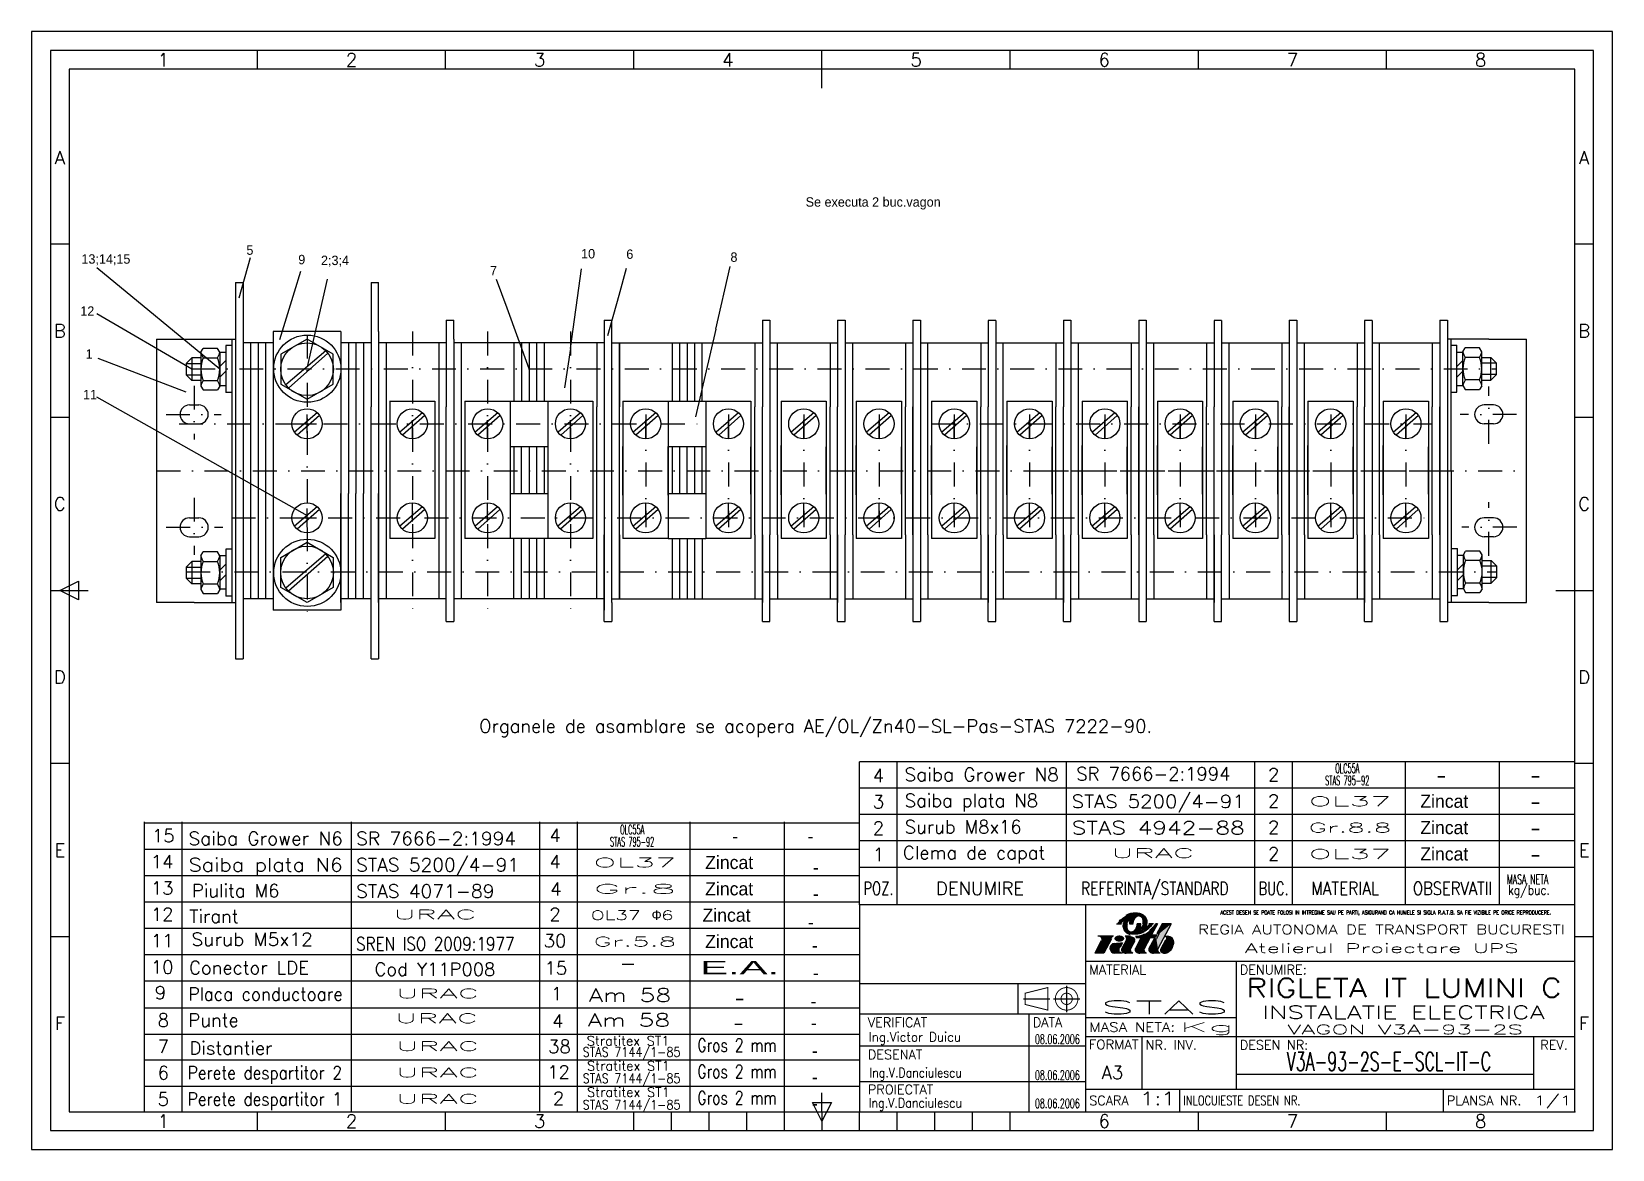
# Model space of a CAD drawing. Header units: millimetres. Extents: x 24 to 444, y 15 to 312.
import ezdxf
from ezdxf.enums import TextEntityAlignment as Align

# ---------------------------------------------------------------- set-up
doc = ezdxf.new("R2010")
doc.units = ezdxf.units.MM
doc.linetypes.add('DASHDOT2', pattern=[12.7, 6.35, -3.175, 0, -3.175])
doc.layers.add('LIN_SUB', color=7, linetype='Continuous')
doc.styles.add('ISO', font='SIMPLEX.SHX')
doc.styles.add('ISOCP', font='SIMPLEX.SHX')
doc.styles.add('ROMANC', font='romanc')

msp = doc.modelspace()

# ---------------------------------------------------------------- texts
at = {"color": 2}
msp.add_text('Se executa 2 buc.vagon', height=2.5, dxfattribs=at).set_placement((229.29, 264.99))
at = {"color": 1}
for s, p in [('13;14;15', (36.87, 249.84)), ('5', (80.7, 252.21)), ('9', (94.48, 249.69)), ('2;3;4', (100.52, 249.48)), ('10', (169.63, 251.24)), ('6', (181.64, 251.13)), ('8', (209.31, 250.34)), ('7', (145.43, 246.76)), ('12', (36.57, 236.01)), ('1', (37.99, 224.6)), ('11', (37.29, 213.81))]:
    msp.add_text(s, height=2.5, dxfattribs=at).set_placement(p)
at = {"color": 50}
for s, width, p, p2 in [('    -    ', 0.666667, (387.68, 112.15), (408.68, 112.15)), ('    -    ', 0.666667, (412.68, 112.15), (433.68, 112.15)), ('    -    ', 0.666667, (412.68, 105.15), (433.68, 105.15)), ('    -    ', 0.666667, (412.68, 98.15), (433.68, 98.15)), ('    -    ', 0.666667, (412.68, 91.15), (433.68, 91.15)), ('E.A.', 2.571429, (201.25, 61.06), (222.25, 61.06)), ('    -    ', 0.666667, (201.25, 52.99), (222.25, 52.99)), ('    -    ', 0.666667, (200.97, 46.39), (221.97, 46.39))]:
    msp.add_text(s, height=3.5, dxfattribs=dict(at, width=width)).set_placement(p, p2, align=Align.FIT)
for s, p in [('Zincat', (398.97, 105.27)), ('Zincat', (398.97, 98.27)), ('-', (210.54, 96)), ('-', (230.54, 96)), ('Zincat', (208.97, 89)), ('Zincat', (398.97, 91.27)), ('-', (231.96, 87.69)), ('Zincat', (208.97, 82)), ('-', (231.96, 80.69)), ('Zincat', (208.27, 75)), ('Zincat', (208.97, 68)), ('-', (230.66, 73.15)), ('-', (231.75, 66.99)), ('-', (231.96, 59.69)), ('-', (231.36, 52.15)), ('-', (231.47, 46.39)), ('-', (231.75, 38.99)), ('-', (231.75, 38.99)), ('-', (231.75, 31.99)), ('-', (231.75, 24.99))]:
    msp.add_text(s, height=3.5, dxfattribs=at).set_placement(p, align=Align.CENTER)
at = {"layer": 'LIN_SUB', "color": 2, "style": 'ISOCP'}
msp.add_text('Organele de asamblare se acopera AE/OL/Zn40-SL-Pas-STAS 7222-90.', height=3.5, dxfattribs=at).set_placement((142.53, 125.24))
for s, p in [('4', (248.63, 112.11)), ('3', (248.63, 105.11)), ('2', (248.63, 98.11)), ('15', (58.63, 96.11)), ('14', (58.31, 89.2)), ('1', (248.63, 91.11)), ('13', (58.31, 82.2)), ('12', (58.31, 75.2)), ('11', (58.31, 68.2)), ('10', (58.31, 61.2)), ('9', (57.84, 54.41)), ('8', (58.63, 47.11)), ('7', (58.63, 40.11)), ('6', (58.63, 33.11)), ('5', (58.63, 26.11))]:
    msp.add_text(s, height=3.5, dxfattribs=at).set_placement(p, align=Align.CENTER)
at = {"layer": 'LIN_SUB', "color": 50, "style": 'ISOCP'}
for s, width, p, p2 in [('Saiba Grower N8', 0.928302, (255.57, 112.35), (296.57, 112.35)), ('STAS 5200/4-91', 1.014706, (299.95, 105.22), (345.95, 105.22)), ('STAS 4942-88', 1.154812, (299.95, 98.22), (345.95, 98.22)), ('Saiba Grower N6', 0.931818, (65.33, 95.37), (106.33, 95.37)), ('Saiba plata N6', 1.037975, (65.33, 88.37), (106.33, 88.37)), ('POZ.', 0.738462, (244.63, 82.11), (252.63, 82.11)), (' REFERINTA/STANDARD', 0.666667, (300.63, 82.11), (341.63, 82.11)), ('BUC.', 0.727273, (349.63, 82.11), (357.63, 82.11)), ('MATERIAL', 0.739726, (363.63, 82.11), (381.63, 82.11)), ('OBSERVATII', 0.736842, (390.63, 82.11), (411.63, 82.11)), ('   -   ', 0.942857, (170.73, 62.19), (192.73, 62.19)), ('Placa conductoare', 0.83959, (65.33, 54.03), (106.33, 54.03)), ('Am 58', 1.257143, (171.61, 53.73), (193.61, 53.73)), ('Am 58', 1.257143, (171.34, 47.13), (193.34, 47.13)), ('Gros 2 mm', 0.7, (200.55, 40.45), (221.55, 40.45)), ('Perete despartitor 2', 0.752294, (65.11, 33.13), (106.11, 33.13)), ('Gros 2 mm', 0.7, (200.55, 33.45), (221.55, 33.45)), ('Perete despartitor 1', 0.773585, (65.11, 26.13), (106.11, 26.13)), ('Gros 2 mm', 0.7, (200.55, 26.45), (221.55, 26.45))]:
    msp.add_text(s, height=3.5, dxfattribs=dict(at, width=width)).set_placement(p, p2, align=Align.FIT)
for s, p in [('SR 7666-2:1994', (301.18, 112.56)), ('Saiba plata N8', (255.63, 105.45)), ('Surub M8x16', (255.63, 98.45)), ('Clema de capat', (255.14, 91.6)), ('Piulita M6', (66.22, 81.51)), ('Tirant', (65.56, 74.7)), ('Conector LDE', (65.48, 61.04)), ('Cod Y11P008', (114.74, 60.61)), ('Punte', (65.28, 47.1)), ('Distantier', (65.56, 39.7))]:
    msp.add_text(s, height=3.5, dxfattribs=at).set_placement(p)
for s, p in [('2', (353.63, 112.31)), ('2', (353.63, 105.31)), ('2', (353.63, 98.31)), ('4', (162.7, 96.2)), ('4', (162.7, 89.2)), ('2', (353.63, 91.31)), ('4', (162.93, 81.94)), ('DENUMIRE', (275.63, 82.11)), ('2', (162.7, 75.2)), ('30', (162.7, 68.2)), ('15', (162.93, 60.94)), ('1', (163.16, 54.13)), ('4', (163.4, 46.88)), ('38', (163.87, 40.09)), ('12', (163.63, 33.31)), ('2', (163.63, 26.31))]:
    msp.add_text(s, height=3.5, dxfattribs=at).set_placement(p, align=Align.CENTER)
at = {"layer": 'LIN_SUB', "color": 2, "style": 'ISOCP', "width": 0.507692}
for s, p in [('STAS 795-92', (367.31, 111.28)), ('OLC55A', (370.01, 114.5)), ('STAS 795-92', (177.31, 95.01)), ('OLC55A', (180.01, 98.23))]:
    msp.add_text(s, height=2.5, dxfattribs=at).set_placement(p)
at = {"layer": 'LIN_SUB', "color": 2, "style": 'ISOCP'}
for s, width, p, p2 in [('OL37', 2.531507, (362.9, 105.74), (384.9, 105.74)), ('Gr.8.8', 2.1, (362.9, 98.74), (384.9, 98.74)), ('URAC', 2.31, (310.5, 91.97), (332.5, 91.97)), ('OL37', 2.531507, (362.9, 91.74), (384.9, 91.74)), ('OL37', 2.531507, (172.9, 89.46), (194.9, 89.46)), ('Gr.8', 3.186207, (172.9, 82.46), (194.9, 82.46)), ('MASA NETA', 0.507692, (415.63, 85.01), (426.63, 85.01)), ('kg/buc.', 0.796552, (415.98, 82.17), (426.98, 82.17)), ('URAC', 2.31, (119.8, 75.69), (141.8, 75.69)), ('OL37  6', 1.421538, (172.2, 75.46), (194.2, 75.46)), ('Gr.5.8', 2.1, (172.9, 68.46), (194.9, 68.46)), ('URAC', 2.31, (120.5, 54.69), (142.5, 54.69)), ('URAC', 2.31, (120.22, 48.09), (142.22, 48.09)), ('URAC', 2.31, (120.5, 40.69), (142.5, 40.69)), ('STAS 7144/1-85', 0.8, (170.03, 39.13), (196.03, 39.13)), ('Stratitex ST1', 0.928643, (171.13, 42.09), (193.13, 42.09)), ('Stratitex ST1', 0.928643, (171.21, 35.48), (193.21, 35.48)), ('URAC', 2.31, (120.5, 33.69), (142.5, 33.69)), ('STAS 7144/1-85', 0.8, (170.03, 32.13), (196.03, 32.13)), ('Stratitex ST1', 0.928643, (171.21, 28.48), (193.21, 28.48)), ('URAC', 2.31, (120.5, 26.69), (142.5, 26.69)), ('STAS 7144/1-85', 0.8, (170.03, 25.13), (196.03, 25.13))]:
    msp.add_text(s, height=2.5, dxfattribs=dict(at, width=width)).set_placement(p, p2, align=Align.FIT)
at = {"layer": 'LIN_SUB', "color": 50, "style": 'ISOCP'}
for s, width, p in [('SR 7666-2:1994', 1.037975, (109.85, 95.36)), ('STAS 5200/4-91', 1.037975, (109.85, 88.36)), ('STAS 4071-89', 1.037975, (109.85, 81.36)), ('Surub M5x12', 1.037975, (66.11, 68.58)), ('SREN ISO 2009:1977', 0.83959, (109.85, 67.36))]:
    msp.add_text(s, height=3.5, dxfattribs=dict(at, width=width)).set_placement(p)
at = {"layer": 'LIN_SUB', "color": 2, "insert": (188.36, 78), "char_height": 2.5, "width": 19.3666, "attachment_point": 1, "style": 'ISOCP'}
msp.add_mtext('{\\fSymbol|b0|i0|c2|p18;F}', dxfattribs=at)

# ---------------------------------------------------------------- blocks, each defined once
blk = doc.blocks.new('a3')
at = {"color": 70}
for p, q in [((-360, 287), (-360, 292)), ((-310, 287), (-310, 292)), ((-260, 287), (-260, 292)), ((-210, 282), (-210, 292)), ((-160, 287), (-160, 292)), ((-110, 287), (-110, 292)), ((-60, 287), (-60, 292)), ((-410, 240.5), (-415, 240.5)), ((-5, 240.5), (-10, 240.5)), ((-410, 194.5), (-415, 194.5)), ((-5, 194.5), (-10, 194.5)), ((-415, 148.5), (-405, 148.5)), ((-412.5, 148.5), (-407.5, 151)), ((-407.5, 146), (-412.5, 148.5)), ((-407.5, 151), (-407.5, 146)), ((-15, 148.5), (-5, 148.5)), ((-410, 102.5), (-415, 102.5)), ((-5, 102.5), (-10, 102.5)), ((-410, 56.5), (-415, 56.5)), ((-5, 56.5), (-10, 56.5)), ((-210, 10), (-210, 15)), ((-360, 5), (-360, 10)), ((-310, 5), (-310, 10)), ((-260, 5), (-260, 10)), ((-250, 5), (-250, 10)), ((-240, 5), (-240, 10)), ((-230, 5), (-230, 10)), ((-220, 5), (-220, 10)), ((-212.5, 12.5), (-207.5, 12.5)), ((-210, 7.5), (-212.5, 12.5)), ((-207.5, 12.5), (-210, 7.5)), ((-210, 10), (-210, 5)), ((-200, 5), (-200, 10)), ((-190, 5), (-190, 10)), ((-180, 5), (-180, 10)), ((-170, 5), (-170, 10)), ((-160, 5), (-160, 10)), ((-110, 5), (-110, 10)), ((-60, 5), (-60, 10)), ((-260, 5), (-160, 5))]:
    blk.add_line(p, q, dxfattribs=at)
at = {"color": 240}
for points in [[(0, 297), (-420, 297), (-420, 0), (0, 0)], [(-5, 292), (-415, 292), (-415, 5), (-5, 5)]]:
    blk.add_lwpolyline(points, close=True, dxfattribs=at)
at = {"color": 70}
blk.add_lwpolyline([(-10, 287), (-410, 287), (-410, 10), (-10, 10)], close=True, dxfattribs=at)
at = {"color": 50}
for s, style, p in [('1', 'ISOCP', (-385, 289.5)), ('2', 'ISO', (-335, 289.5)), ('3', 'ISO', (-285, 289.5)), ('4', 'ISO', (-235, 289.5)), ('5', 'ISO', (-185, 289.5)), ('6', 'ISO', (-135, 289.5)), ('7', 'ISO', (-85, 289.5)), ('8', 'ISO', (-35, 289.5)), ('A', 'ISO', (-412.5, 263.5)), ('A', 'ISO', (-7.5, 263.5)), ('B', 'ISO', (-412.5, 217.5)), ('B', 'ISO', (-7.5, 217.5)), ('C', 'ISO', (-412.5, 171.5)), ('C', 'ISO', (-7.5, 171.5)), ('D', 'ISO', (-412.5, 125.5)), ('D', 'ISO', (-7.5, 125.5)), ('E', 'ISO', (-412.5, 79.5)), ('E', 'ISO', (-7.5, 79.5)), ('F', 'ISO', (-412.5, 33.5)), ('F', 'ISO', (-7.5, 33.5)), ('1', 'ISOCP', (-385, 7.5)), ('2', 'ISO', (-335, 7.5)), ('3', 'ISO', (-285, 7.5)), ('6', 'ISO', (-135, 7.5)), ('7', 'ISO', (-85, 7.5)), ('8', 'ISO', (-35, 7.5))]:
    blk.add_text(s, height=3.5, dxfattribs=dict(at, style=style)).set_placement(p, align=Align.MIDDLE)
blk = doc.blocks.new('ind3_12')
at = {"color": 70}
for p, q in [((0, 55), (-190, 55)), ((-190, 55), (-190, 0)), ((-130, 55), (-130, 0)), ((-130, 40), (0, 40)), ((-190, 26), (-130, 26))]:
    blk.add_line(p, q, dxfattribs=at)
at = {"color": 40}
for p, q in [((-122.56, 46.63), (-126.68, 46.63)), ((-121.71, 49.9), (-120.46, 49.9)), ((-118.05, 46.63), (-119.46, 46.63)), ((-118.34, 49.9), (-117.36, 49.9)), ((-115.18, 46.28), (-116.74, 43.36)), ((-116.7, 46.63), (-116.29, 46.65)), ((-116.6, 46.28), (-115.18, 46.28)), ((-115.31, 49.9), (-116.29, 49.9)), ((-116.29, 46.65), (-115.69, 46.73)), ((-115.69, 46.73), (-115.27, 46.82)), ((-115.27, 46.82), (-114.78, 46.97)), ((-114.78, 46.97), (-114.27, 47.24)), ((-112.77, 46.28), (-114.38, 43.26)), ((-111.94, 49.9), (-113.19, 49.9)), ((-112.95, 48.16), (-112.68, 48.4)), ((-112.77, 46.28), (-111.36, 46.28)), ((-112.68, 48.4), (-112.61, 48.47)), ((-110.84, 49.9), (-112.41, 46.97)), ((-112.41, 46.97), (-110.99, 46.97)), ((-110.84, 49.9), (-111.36, 49.9)), ((-110.99, 46.97), (-111.36, 46.28)), ((-110.41, 47.32), (-111.15, 45.93)), ((-109.64, 49.9), (-111.01, 47.32)), ((-111.01, 47.32), (-110.41, 47.32)), ((-107.23, 49.9), (-110.77, 43.26)), ((-107.23, 49.9), (-109.64, 49.9)), ((-108.78, 46.63), (-108.09, 46.63)), ((-125.82, 45.38), (-127.54, 42.15)), ((-125.13, 42.15), (-127.54, 42.15)), ((-123.11, 45.94), (-125.13, 42.15)), ((-120.23, 42.15), (-122.21, 42.15)), ((-120.12, 44.91), (-120.81, 43.6)), ((-119.12, 45.67), (-120.36, 43.36)), ((-117.39, 42.15), (-119.15, 42.15)), ((-116.85, 45.42), (-118, 43.26)), ((-117.39, 42.15), (-117.72, 42.33)), ((-113.77, 42.15), (-115.53, 42.15)), ((-113.77, 42.15), (-114.1, 42.33)), ((-111.75, 45.93), (-113.13, 43.36)), ((-110.16, 42.15), (-111.92, 42.15)), ((-111.75, 45.93), (-111.15, 45.93)), ((-110.16, 42.15), (-110.49, 42.33)), ((-108.74, 45.59), (-109.99, 43.26))]:
    blk.add_line(p, q, dxfattribs=at)
at = {"color": 240}
for p, q in [((-90, 40), (-90, 6)), ((-130, 34), (-190, 34)), ((-148, 34), (-148, 26)), ((-146.5, 30), (-139.5, 30)), ((-138.5, 30), (-131.5, 30)), ((-135, 33.5), (-135, 26.5)), ((-145, 26), (-145, 0)), ((-130, 25), (-90, 25)), ((-190, 17.5), (-130, 17.5)), ((-130, 20), (0, 20)), ((-115, 20), (-115, 6)), ((-11, 20), (-11, 6)), ((-90, 10), (-11, 10)), ((-190, 8), (-130, 8)), ((-130, 6), (0, 6)), ((-105, 6), (-105, 0)), ((-35, 6), (-35, 0))]:
    blk.add_line(p, q, dxfattribs=at)
at = {"color": 40}
for points in [[(-114.74, 49.9, 0.04888), (-114.64, 50.37, 0.067418), (-114.64, 50.71, 0.012512), (-114.71, 51.12, 0.046313), (-114.74, 51.23, 0.02866), (-114.83, 51.43, 0.04799), (-114.9, 51.53, 0.027533), (-115.01, 51.65, 0.02878), (-115.12, 51.74, 0.020408), (-115.27, 51.85, 0.028785), (-115.38, 51.91, 0.02307), (-115.48, 51.96, 0.025276), (-115.58, 51.99, 0.029587), (-115.69, 52.01, 0.0261), (-115.8, 52.02, 0.034106), (-115.93, 52.02, 0.03305), (-116.05, 52, 0.031407), (-116.17, 51.97, 0.027201), (-116.3, 51.91, 0.027571), (-116.45, 51.82, 0.032433), (-116.58, 51.73, 0.017982), (-116.7, 51.62, 0.025528), (-116.79, 51.53, 0.009898), (-116.89, 51.41, 0.014131), (-116.96, 51.31, 0.005952), (-117.02, 51.22, 0.007874), (-117.06, 51.15, 0.013516), (-117.13, 51.03, 0.012262), (-117.2, 50.9, 0.010996), (-117.25, 50.78, 0.020912), (-117.28, 50.71, 0.006638), (-117.28, 50.69, 0.003922), (-117.3, 50.64, 0.014081), (-117.33, 50.52, 0.011261), (-117.36, 50.37, 0.018498), (-117.36, 50.34, 0.00311), (-117.38, 50.18, 0.039527), (-117.38, 50.07, 0.0256), (-117.36, 49.9)], [(-113.68, 49.9, 0.047001), (-113.61, 50.39, 0.072657), (-113.64, 50.71, 0.024176), (-113.81, 51.3, 0.05712), (-113.92, 51.53, 0.02409), (-114.05, 51.71, 0.014395), (-114.28, 51.99, 0.046768), (-114.45, 52.15, 0.031027), (-114.74, 52.35)], [(-119.97, 49.9, 0.047001), (-120.05, 49.4, 0.072657), (-120.01, 49.08, 0.024176), (-119.84, 48.49, 0.05712), (-119.73, 48.26, 0.02409), (-119.6, 48.09, 0.014395), (-119.38, 47.81, 0.046768), (-119.2, 47.65, 0.031027), (-118.91, 47.44)], [(-118.91, 49.9, 0.04888), (-119.02, 49.43, 0.067418), (-119.01, 49.08, 0.012512), (-118.94, 48.67, 0.046313), (-118.91, 48.56, 0.02866), (-118.82, 48.37, 0.04799), (-118.75, 48.26, 0.027533), (-118.64, 48.15, 0.02878), (-118.53, 48.05, 0.020408), (-118.39, 47.95, 0.028785), (-118.28, 47.88, 0.02307), (-118.17, 47.84, 0.025276), (-118.07, 47.8, 0.029587), (-117.97, 47.78, 0.0261), (-117.85, 47.77, 0.034106), (-117.73, 47.77, 0.03305), (-117.6, 47.79, 0.031407), (-117.48, 47.83, 0.027201), (-117.36, 47.88, 0.027571), (-117.2, 47.97, 0.032433), (-117.07, 48.06, 0.017982), (-116.95, 48.18, 0.025528), (-116.87, 48.26, 0.009898), (-116.76, 48.39, 0.014131), (-116.7, 48.48, 0.005952), (-116.63, 48.57, 0.007874), (-116.59, 48.64, 0.013516), (-116.52, 48.76, 0.012262), (-116.45, 48.9, 0.010996), (-116.4, 49.02, 0.020912), (-116.38, 49.08, 0.006638), (-116.37, 49.11, 0.003922), (-116.35, 49.16, 0.014081), (-116.32, 49.28, 0.011261), (-116.29, 49.42, 0.018498), (-116.29, 49.45, 0.00311), (-116.27, 49.61, 0.039527), (-116.27, 49.73, 0.0256), (-116.29, 49.9)]]:
    blk.add_lwpolyline(points, format="xyb", dxfattribs=at)
at = {"color": 40, "flags": 128}
blk.add_lwpolyline([(-108.71, 42.18, 0.07519), (-108.1, 42.37, 0.103495), (-107.27, 43.01, 0.091904), (-106.74, 43.94, 0.085107), (-106.54, 45.08, 0.085107)], format="xyb", dxfattribs=at)
at = {"color": 240}
for points in [[(-146, 31.5, 0.25, 0.25, 0), (-140, 33, 0.25, 0.25, 0), (-140, 27, 0.25, 0.25, 0), (-146, 28.5, 0.25, 0.25, 0)], [(-135, 31.5, 0.25, 0.25, 1), (-135, 28.5, 0.25, 0.25, 1)]]:
    blk.add_lwpolyline(points, format="xyseb", close=True, dxfattribs=at)
blk.add_lwpolyline([(-135, 33, 0.25, 0.25, 1), (-135, 27, 0.25, 0.25, 1), (-135, 33, 0.25, 0.25, 1)], format="xyseb", dxfattribs=at)
at = {"color": 40}
for centre, radius, start, end in [((-96.55, 26.7), 34.29, 134.6817, 135.4865), ((-117.71, 49.53), 2.3, 144.0002, 170.76), ((-117.8, 49.83), 2.74, 113.911, 122.24), ((-115.81, 45.34), 7.65, 108.9325, 113.911), ((-115.07, 49.86), 3.27, 161.7905, 179.2848), ((-117.59, 50.52), 2.17, 96.8211, 108.9325), ((-116.41, 40.67), 12.1, 91.6964, 96.8211), ((-116.61, 47.25), 5.51, 78.6042, 91.6964), ((-116, 50.28), 2.42, 58.8019, 78.6042), ((-119.73, 46), 0.689, 331.9275, 66.4849), ((-117.66, 49.52), 2.42, 238.8019, 258.6042), ((-118.58, 49.94), 3.27, 341.7905, 359.2848), ((-115.94, 50.27), 2.3, 324.0002, 350.76), ((-145.94, 81.79), 47.13, 315, 315.973), ((-113.12, 49.86), 0.893, 316.8981, 318.6566), ((-115.09, 51.98), 4.23, 315.973, 321.3402), ((-122.28, 57.73), 13.43, 321.3402, 324.353), ((-108.09, 45.08), 1.55, 0, 90), ((-122.21, 43.44), 1.29, 94.5979, 270), ((-177.94, 750.15), 707.62, 274.50891, 274.68697), ((-120.23, 42.84), 0.689, 201.8729, 270), ((-119.75, 43.03), 0.689, 151.9275, 234.4615), ((-119.15, 43.87), 1.72, 234.4615, 270), ((-117.39, 42.94), 0.689, 151.9275, 241.9275), ((-116.14, 43.03), 0.689, 151.9275, 234.4615), ((-115.53, 43.87), 1.72, 234.4615, 270), ((-113.78, 42.94), 0.689, 151.9275, 241.9275), ((-112.52, 43.03), 0.689, 151.9275, 234.4615), ((-111.92, 43.87), 1.72, 234.4615, 270), ((-110.16, 42.94), 0.689, 151.9275, 241.9275), ((-109.38, 42.94), 0.689, 151.9275, 242.7821), ((-108.99, 43.7), 1.55, 242.7821, 280.2311)]:
    blk.add_arc(centre, radius, start, end, dxfattribs=at)
blk.add_point((0, 0))
for points in [[(-121.71, 49.9), (-120.46, 49.9), (-121.21, 50.52), (-120.18, 50.33)], [(-121.21, 50.52), (-120.18, 50.33), (-120.72, 51.03), (-119.93, 50.59)], [(-120.72, 51.03), (-119.93, 50.59), (-120.22, 51.49), (-119.57, 50.88)], [(-120.22, 51.49), (-119.57, 50.88), (-119.6, 51.93), (-118.18, 50.88)], [(-119.84, 50.38), (-118.6, 50.45), (-119.97, 49.9), (-118.91, 49.9)], [(-119.57, 50.88), (-118.18, 50.88), (-119.84, 50.38), (-118.6, 50.45)], [(-119.6, 51.93), (-118.18, 50.88), (-118.87, 52.35), (-118.18, 50.88)], [(-118.87, 52.35), (-118.18, 50.88), (-118.21, 52.6), (-118.18, 50.88)], [(-117.31, 50.61), (-118.27, 50.54), (-117.37, 50.27), (-118.32, 50.22)], [(-117.09, 51.1), (-118.18, 50.88), (-117.31, 50.61), (-118.27, 50.54)], [(-118.21, 52.6), (-118.18, 50.88), (-117.81, 52.68), (-118.18, 50.88)], [(-116.87, 52.76), (-118.18, 50.88), (-116.31, 52.75), (-118.18, 50.88)], [(-117.81, 52.68), (-118.18, 50.88), (-116.87, 52.76), (-118.18, 50.88)], [(-116.08, 51.99), (-116.31, 52.75), (-116.62, 51.7), (-118.18, 50.88)], [(-116.62, 51.7), (-118.18, 50.88), (-117.09, 51.1), (-118.18, 50.88)], [(-115.84, 51.99), (-116.08, 51.99), (-116.32, 51.86)], [(-116.31, 52.75), (-115.41, 52.63), (-115.84, 52.71)], [(-115.54, 51.98), (-115.41, 52.63), (-116.08, 51.99), (-116.31, 52.75)], [(-115.84, 51.99), (-115.54, 51.98), (-115.91, 51.97), (-115.51, 51.96)], [(-115.73, 51.96), (-115.33, 51.85), (-115.51, 51.96)], [(-115.09, 51.72), (-114.87, 52.42), (-115.54, 51.98), (-115.41, 52.63)], [(-115.41, 52.63), (-114.87, 52.42), (-115.11, 52.53)], [(-114.87, 51.48), (-114.18, 51.87), (-115.09, 51.72), (-114.87, 52.42)], [(-114.87, 52.42), (-114.18, 51.87), (-114.48, 52.17)], [(-114.68, 50.99), (-113.86, 51.41), (-114.87, 51.48), (-114.18, 51.87)], [(-114.63, 50.55), (-113.67, 50.85), (-114.68, 50.99), (-113.86, 51.41)], [(-114.65, 50.25), (-113.62, 50.26), (-114.63, 50.55), (-113.67, 50.85)], [(-113.67, 50.85), (-113.62, 50.26), (-113.61, 50.56)], [(-126.68, 46.63), (-122.56, 46.63), (-126.26, 46.53), (-122.84, 46.34)], [(-126.26, 46.53), (-122.84, 46.34), (-125.96, 46.29), (-123.05, 46.05)], [(-123.05, 46.05), (-125.96, 46.29), (-123.11, 45.94), (-125.77, 45.87)], [(-122.2, 46.34), (-122.22, 45.73), (-122.28, 46.18), (-122.28, 45.84)], [(-122.07, 46.5), (-122.04, 45.53), (-122.2, 46.34), (-122.22, 45.73)], [(-121.94, 46.59), (-121.9, 45.43), (-122.07, 46.5), (-122.04, 45.53)], [(-121.78, 46.68), (-121.71, 45.34), (-121.94, 46.59), (-121.9, 45.43)], [(-121.62, 46.75), (-121.56, 45.28), (-121.78, 46.68), (-121.71, 45.34)], [(-121.46, 46.79), (-121.43, 45.25), (-121.62, 46.75), (-121.56, 45.28)], [(-121.33, 46.82), (-121.31, 45.23), (-121.46, 46.79), (-121.43, 45.25)], [(-121.21, 46.83), (-121.2, 45.22), (-121.33, 46.82), (-121.31, 45.23)], [(-121.21, 46.83), (-121.1, 46.84), (-121.09, 45.21)], [(-121.09, 45.21), (-120.9, 45.21), (-121.21, 46.83), (-121.2, 45.22)], [(-121.1, 46.84), (-120.91, 46.84), (-121.09, 45.21), (-120.9, 45.21)], [(-120.9, 45.21), (-120.91, 46.84), (-120.81, 45.22), (-120.81, 46.83)], [(-120.81, 45.22), (-120.81, 46.83), (-120.68, 45.23), (-120.69, 46.82)], [(-120.68, 45.23), (-120.69, 46.82), (-120.56, 45.25), (-120.55, 46.79)], [(-120.56, 45.25), (-120.55, 46.79), (-120.42, 45.29), (-120.43, 46.76)], [(-120.42, 45.29), (-120.43, 46.76), (-120.27, 45.34), (-120.27, 46.7)], [(-120.27, 45.34), (-120.27, 46.7), (-120.14, 45.41), (-120.13, 46.63)], [(-120.14, 45.41), (-120.13, 46.63), (-119.97, 45.52), (-119.99, 46.54)], [(-119.97, 49.9), (-118.91, 49.9), (-120.05, 49.4), (-119, 49.53)], [(-120.05, 49.4), (-119, 49.53), (-119.94, 48.79), (-119, 49.02)], [(-120.05, 49.4), (-119.94, 48.79), (-120.04, 49.24)], [(-120.04, 49.24), (-119.94, 48.79), (-120.03, 49.13)], [(-119.97, 45.52), (-119.99, 46.54), (-119.84, 45.65), (-119.88, 46.44)], [(-119.94, 48.79), (-119, 49.02), (-119.72, 48.25), (-118.92, 48.6)], [(-119.84, 45.65), (-119.88, 46.44), (-119.74, 45.8), (-119.77, 46.3)], [(-119.74, 45.8), (-119.77, 46.3), (-119.71, 45.9), (-119.72, 46.2)], [(-119.72, 48.25), (-118.92, 48.6), (-119.33, 47.76), (-118.75, 48.27)], [(-119.72, 46.2), (-119.71, 45.9), (-119.7, 46.13), (-119.69, 46.02)], [(-119.46, 46.63), (-118.05, 46.63), (-119.08, 46.21), (-117.05, 46.31)], [(-119.33, 47.76), (-118.75, 48.27), (-118.77, 47.37), (-118.43, 47.98)], [(-119.25, 46.4), (-119.09, 46.04), (-119.08, 46.21)], [(-119.08, 46.21), (-117.05, 46.31), (-119.12, 45.67), (-116.78, 45.9)], [(-118.77, 47.37), (-118.43, 47.98), (-118.32, 47.19), (-118.12, 47.82)], [(-117.37, 50.27), (-118.32, 50.22), (-117.36, 49.9), (-118.34, 49.9)], [(-118.32, 47.19), (-118.12, 47.82), (-117.71, 47.07), (-117.72, 47.77)], [(-118.05, 46.63), (-117.05, 46.31), (-117.7, 46.59), (-117.41, 46.5)], [(-117.71, 47.07), (-117.72, 47.77), (-117.14, 47.03), (-117.33, 47.9)], [(-117.14, 47.03), (-117.33, 47.9), (-116.45, 47.06), (-117.04, 48.09)], [(-117.05, 46.31), (-116.78, 45.9), (-116.88, 46.12)], [(-116.45, 47.06), (-117.04, 48.09), (-115.94, 47.1), (-116.74, 48.42)], [(-116.7, 48.48), (-115.12, 47.31), (-116.74, 48.42)], [(-116.7, 48.48), (-116.7, 48.48), (-116.74, 48.42)], [(-115.94, 47.1), (-116.74, 48.42), (-115.12, 47.31), (-116.74, 48.42)], [(-115.18, 46.28), (-112.77, 46.28), (-116.74, 43.36), (-114.38, 43.26)], [(-116.45, 48.9), (-115.12, 47.31), (-116.7, 48.48)], [(-116.22, 46.66), (-116.7, 46.63), (-116.6, 46.28)], [(-116.6, 46.28), (-111.36, 46.28), (-116.22, 46.66), (-112.41, 46.97)], [(-116.4, 49.03), (-115.48, 48.92), (-116.45, 48.9), (-115.12, 47.31)], [(-116.29, 49.44), (-115.35, 49.44), (-116.4, 49.03), (-115.48, 48.92)], [(-116.29, 49.9), (-115.31, 49.9), (-116.29, 49.44), (-115.35, 49.44)], [(-116.22, 46.66), (-115.25, 46.82), (-115, 46.76)], [(-115.48, 48.92), (-114.09, 48.92), (-115.01, 49.4), (-113.85, 49.33)], [(-115.48, 48.92), (-114.59, 48.13), (-115.12, 47.31)], [(-115.48, 48.92), (-114.09, 48.92), (-114.18, 47.78), (-115.12, 47.31)], [(-115.25, 46.82), (-114.79, 46.97), (-115, 46.76)], [(-115.01, 49.4), (-113.85, 49.33), (-114.75, 49.87), (-113.72, 49.72)], [(-115, 46.76), (-115, 46.76), (-114.79, 46.97), (-114.45, 46.8)], [(-114.35, 47.19), (-112.41, 46.97), (-114.79, 46.97), (-114.45, 46.8)], [(-114.75, 49.87), (-113.72, 49.72), (-114.65, 50.25), (-113.62, 50.26)], [(-114.09, 48.92), (-114.18, 47.78), (-114.59, 48.13)], [(-113.9, 47.46), (-112.41, 46.97), (-114.35, 47.19), (-112.41, 46.97)], [(-114.09, 48.92), (-113.61, 48.17), (-114.18, 47.78)], [(-113.69, 49.23), (-112.95, 48.75), (-114.09, 48.92), (-113.61, 48.17)], [(-113.49, 47.75), (-113.9, 47.46), (-112.41, 46.97)], [(-113.4, 49.55), (-112.44, 49.28), (-113.69, 49.23), (-112.95, 48.75)], [(-113.03, 48.1), (-112.41, 46.97), (-113.49, 47.75), (-112.41, 46.97)], [(-113.19, 49.9), (-111.94, 49.9), (-113.4, 49.55), (-112.44, 49.28)], [(-112.65, 48.42), (-112.41, 46.97), (-113.03, 48.1), (-112.41, 46.97)], [(-112.22, 48.86), (-112.41, 46.97), (-112.65, 48.42), (-112.41, 46.97)], [(-111.36, 49.9), (-110.84, 49.9), (-111.76, 49.37), (-112.41, 46.97)], [(-111.76, 49.37), (-112.41, 46.97), (-112.22, 48.86), (-112.41, 46.97)], [(-112.41, 46.97), (-110.99, 46.97), (-111.36, 46.28)], [(-110.41, 47.32), (-107.23, 49.9), (-111.15, 45.93), (-110.73, 43.34)], [(-109.64, 49.9), (-107.23, 49.9), (-111.01, 47.32), (-110.41, 47.32)], [(-108.78, 46.63), (-108.43, 46.63), (-108.69, 46.43), (-108.49, 46.44)], [(-108.74, 45.59), (-108.09, 46.63), (-108.66, 45.8)], [(-108.74, 45.59), (-106.98, 46.16), (-108.09, 46.63)], [(-108.69, 46.43), (-108.49, 46.44), (-108.64, 46.23), (-108.56, 46.21)], [(-108.43, 46.63), (-108.63, 46.02), (-108.09, 46.63), (-108.66, 45.8)], [(-108.66, 45.8), (-108.66, 45.8), (-108.43, 46.63), (-108.63, 46.02)], [(-108.64, 46.23), (-108.56, 46.21), (-108.63, 46.02)], [(-108.09, 46.63), (-106.98, 46.16), (-107.61, 46.55), (-107.23, 46.37)], [(-125.82, 45.38), (-123.11, 45.94), (-127.54, 42.15), (-125.13, 42.15)], [(-125.76, 45.63), (-123.11, 45.94), (-125.82, 45.38)], [(-125.77, 45.87), (-123.11, 45.94), (-125.76, 45.63), (-123.11, 45.94)], [(-123.17, 44.3), (-120.81, 43.6), (-123.49, 43.38), (-120.95, 43.16)], [(-123.17, 44.3), (-123.49, 43.38), (-123.29, 44.14), (-123.45, 43.79)], [(-123.49, 43.38), (-120.95, 43.16), (-123.49, 43.38), (-120.87, 42.58)], [(-123.49, 43.38), (-123.1, 42.51), (-123.42, 43), (-123.25, 42.69)], [(-123.49, 43.38), (-120.87, 42.58), (-123.1, 42.51), (-120.62, 42.27)], [(-122.31, 44.73), (-120.12, 44.91), (-123.17, 44.3), (-120.81, 43.6)], [(-122.31, 44.73), (-123.17, 44.3), (-122.7, 44.64), (-123.04, 44.43)], [(-123.1, 42.51), (-122.21, 42.15), (-122.93, 42.37), (-122.61, 42.22)], [(-123.1, 42.51), (-120.62, 42.27), (-122.21, 42.15), (-120.23, 42.15)], [(-122.28, 46.18), (-122.28, 45.84), (-122.31, 46.03)], [(-120.42, 42.88), (-120.36, 43.36), (-120.43, 43.1)], [(-120.36, 43.36), (-116.85, 45.42), (-120.42, 42.88), (-118, 43.26)], [(-120.42, 42.88), (-118, 43.26), (-120.15, 42.47), (-118.06, 42.75)], [(-120.15, 42.47), (-120.42, 42.88), (-120.32, 42.64)], [(-119.12, 45.67), (-116.78, 45.9), (-120.36, 43.36), (-116.85, 45.42)], [(-120.15, 42.47), (-118.06, 42.75), (-119.15, 42.15), (-117.72, 42.33)], [(-119.15, 42.15), (-120.15, 42.47), (-119.72, 42.25)], [(-119.15, 42.15), (-117.72, 42.33), (-117.39, 42.15)], [(-118.02, 43.03), (-117.9, 42.55), (-118.06, 42.75)], [(-116.78, 45.9), (-116.85, 45.42), (-116.77, 45.67)], [(-116.74, 43.36), (-116.81, 42.88), (-116.82, 43.14)], [(-116.74, 43.36), (-114.38, 43.26), (-116.81, 42.88), (-114.44, 42.75)], [(-116.52, 42.46), (-116.81, 42.88), (-116.71, 42.66)], [(-116.81, 42.88), (-114.44, 42.75), (-116.52, 42.46), (-114.12, 42.34)], [(-115.53, 42.15), (-116.54, 42.47), (-116.1, 42.25)], [(-116.52, 42.46), (-114.12, 42.34), (-115.53, 42.15), (-113.77, 42.15)], [(-114.42, 42.94), (-114.29, 42.55), (-114.44, 42.75)], [(-114.36, 43.31), (-114.4, 43.15), (-114.38, 43.26)], [(-113.13, 43.36), (-113.19, 42.89), (-113.2, 43.13)], [(-113.13, 43.36), (-110.77, 43.26), (-113.19, 42.89)], [(-113.19, 42.89), (-110.77, 43.26), (-110.82, 42.72)], [(-112.92, 42.47), (-113.19, 42.89), (-113.1, 42.66)], [(-113.19, 42.89), (-110.82, 42.72), (-112.92, 42.47)], [(-111.75, 45.93), (-111.15, 45.93), (-113.13, 43.36), (-110.77, 43.26)], [(-112.92, 42.47), (-110.82, 42.72), (-111.92, 42.15)], [(-111.92, 42.15), (-112.92, 42.47), (-112.49, 42.25)], [(-110.82, 42.72), (-111.92, 42.15), (-110.49, 42.33)], [(-110.49, 42.33), (-110.16, 42.15), (-111.92, 42.15)], [(-111.15, 45.93), (-110.77, 43.26), (-110.73, 43.34)], [(-110.8, 42.98), (-110.66, 42.53), (-110.82, 42.72)], [(-110.73, 43.34), (-110.78, 43.14), (-110.77, 43.26)], [(-109.99, 43.26), (-110.04, 42.73), (-110.07, 42.99)], [(-110.04, 42.73), (-109.99, 43.26), (-109.7, 42.32)], [(-109.7, 42.32), (-110.04, 42.73), (-109.91, 42.5)], [(-109.99, 43.26), (-108.74, 45.59), (-106.74, 43.94)], [(-109.99, 43.26), (-107.27, 43.01), (-106.74, 43.94)], [(-109.99, 43.26), (-108.1, 42.37), (-107.27, 43.01)], [(-109.99, 43.26), (-108.71, 42.18), (-108.1, 42.37)], [(-109.99, 43.26), (-109.7, 42.32), (-108.71, 42.18)], [(-108.71, 42.18), (-109.7, 42.32), (-109.23, 42.17)], [(-109.7, 42.32), (-109.7, 42.32), (-108.71, 42.18)], [(-108.74, 45.59), (-106.54, 45.08), (-106.98, 46.16)], [(-108.74, 45.59), (-106.74, 43.94), (-106.54, 45.08)], [(-107.27, 43.01), (-108.1, 42.37), (-107.66, 42.64)], [(-106.74, 43.94), (-107.27, 43.01), (-106.96, 43.45)], [(-106.98, 46.16), (-106.54, 45.08), (-106.83, 45.98), (-106.62, 45.57)], [(-106.54, 45.08), (-106.74, 43.94), (-106.59, 44.51)]]:
    blk.add_solid(points, dxfattribs=at)
at = {"color": 40, "style": 'ISO', "width": 0.77078}
blk.add_text('ACEST DESEN SE POATE FOLOSI IN INTREGIME SAU PE PARTI, ASIGURAND CA NUMELE SI SIGLA R.A.T.B. SA FIE VIZIBILE PE ORICE REPRODUCERE.', height=1, dxfattribs=at).set_placement((-94.13, 52.45), (-6.3, 52.45), align=Align.FIT)
at = {"color": 240}
for s, style, width, p, p2 in [('REGIA AUTONOMA DE TRANSPORT BUCURESTI', 'ROMANC', 1.063101, (-100.04, 47.17), (-2.58, 47.17)), ('Atelierul Proiectare UPS', 'ROMANC', 1.425107, (-87.65, 42.18), (-14.86, 42.18)), ('MASA NETA:', 'ISO', 1.009422, (-129, 21.25), (-106.17, 21.25)), ('FORMAT', 'ISO', 0.917397, (-129.11, 16.61), (-115.89, 16.61)), ('INLOCUIESTE DESEN NR.', 'ISO', 0.687691, (-104, 1.75), (-72.89, 1.75))]:
    blk.add_text(s, height=2.5, dxfattribs=dict(at, style=style, width=width)).set_placement(p, p2, align=Align.FIT)
at = {"color": 240, "style": 'ISO'}
for s, p in [('MATERIAL', (-129, 36.5)), ('DENUMIRE:', (-89, 36.5)), ('VERIFICAT', (-187.81, 22.5)), ('DATA', (-144, 22.5)), ('NR. INV.', (-114, 16.5)), ('DESEN NR:', (-89, 16.5)), ('DESENAT', (-187.81, 13.97)), ('PROIECTAT', (-187.81, 4.66)), ('SCARA', (-129, 1.75)), ('PLANSA NR.', (-34, 1.75))]:
    blk.add_text(s, height=2.5, dxfattribs=at).set_placement(p)
blk.add_text('REV.', height=2.5, dxfattribs=at).set_placement((-5.5, 17.75), align=Align.MIDDLE)
at = {"color": 50, "style": 'ISO'}
for tag, height, width, p, p2 in [('MATERIAL', 3.5, 1.837708, (-127.1, 31.84), (-91.87, 31.84)), ('STAS_MATERIAL', 3.5, 2.784754, (-126.09, 25.95), (-91.75, 25.95)), ('ANSAMBLU', 3.5, 2.48631, (-83.01, 24.67), (-8.01, 24.67)), ('VERIFICAT', 2.5, 0.86708, (-187.61, 18.63), (-163.04, 18.63)), ('DESENAT', 2.5, 1.026691, (-187.39, 9.14), (-162.83, 9.14)), ('SCARA', 3.5, 1.565143, (-115.5, 1.75), (-106.11, 1.75)), ('PROIECTAT', 2.5, 1.037581, (-187.61, 1.12), (-162.78, 1.12))]:
    blk.add_attdef(tag, text='', height=height, dxfattribs=dict(at, width=width)).set_placement(p, p2, align=Align.FIT)
at = {"color": 70, "style": 'ISO'}
for tag, width, p, p2 in [('DENUMIRE_DESEN', 1.844561, (-87.29, 30.44), (-3.41, 30.44)), ('NUMAR_DESEN', 1.112195, (-76.49, 10.87), (-22.2, 10.87))]:
    blk.add_attdef(tag, text='', height=5, dxfattribs=dict(at, width=width)).set_placement(p, p2, align=Align.FIT)
at = {"color": 240, "style": 'ISO'}
for tag, width, p, p2 in [('MASA', 3.701178, (-105.03, 21.25), (-90.49, 21.25)), ('SUBANSAMBLU', 3.628523, (-76.35, 20.58), (-13.71, 20.58)), ('DATA', 0.588678, (-143.42, 18.04), (-131.51, 18.04)), ('DATA', 0.588678, (-143.42, 8.49), (-131.51, 8.49)), ('PLANSA', 1.983142, (-10.91, 1.75), (-0.76, 1.75)), ('DATA', 0.588678, (-143.42, 0.97), (-131.51, 0.97))]:
    blk.add_attdef(tag, text='', height=2.5, dxfattribs=dict(at, width=width)).set_placement(p, p2, align=Align.FIT)
at = {"color": 50, "style": 'ISO'}
blk.add_attdef('FORMAT', text='', height=3.5, dxfattribs=at).set_placement((-122.83, 8.67), align=Align.CENTER)
at = {"color": 240, "style": 'ISO'}
blk.add_attdef('NUME_DWG', (-87.2, 6.95), '', height=2.5, dxfattribs=at)

# ---------------------------------------------------------------- linework, layer by layer
at = {"color": 1}
for p, q in [((73.61, 221.81), (40.97, 248.78)), ((78.76, 240.76), (81.75, 251.51)), ((93.48, 242.36), (95.17, 247.87)), ((166.79, 227.35), (169.76, 248.52)), ((179.73, 241.51), (181.73, 248.68)), ((205.39, 232.48), (209.23, 249.13)), ((102.18, 245.76), (96.81, 222.47)), ((149.94, 237.99), (147.14, 245.66)), ((89.62, 229.73), (93.48, 242.36)), ((176.74, 230.76), (179.73, 241.51)), ((66.23, 221.82), (40.97, 236.53)), ((155.79, 221.94), (149.94, 237.99)), ((205.39, 232.48), (200.01, 209.18)), ((166.79, 227.35), (165.18, 216.88)), ((64.73, 215.68), (41.31, 224.61)), ((40.89, 214.43), (96.81, 182.98))]:
    msp.add_line(p, q, dxfattribs=at)
at = {"color": 2}
for p, q in [((77.81, 244.81), (77.81, 144.81)), ((77.81, 244.81), (79.81, 244.81)), ((79.81, 244.81), (79.81, 144.81)), ((113.81, 244.81), (113.81, 211.81)), ((113.81, 244.81), (115.81, 244.81)), ((115.81, 231.81), (115.81, 244.81)), ((87.81, 231.81), (87.81, 200.81)), ((105.81, 231.81), (87.81, 231.81)), ((105.81, 231.81), (105.81, 157.81)), ((115.81, 231.81), (115.81, 157.81)), ((133.79, 234.81), (133.79, 211.81)), ((133.79, 234.81), (135.79, 234.81)), ((135.79, 229.81), (135.79, 234.81)), ((175.79, 234.81), (175.79, 211.81)), ((175.79, 234.81), (177.79, 234.81)), ((177.79, 229.81), (177.79, 234.81)), ((217.79, 234.81), (217.79, 211.81)), ((217.79, 234.81), (219.79, 234.81)), ((219.79, 234.81), (219.79, 211.81)), ((219.79, 231.81), (219.79, 211.81)), ((237.79, 234.81), (237.79, 211.81)), ((237.79, 234.81), (239.79, 234.81)), ((239.79, 234.81), (239.79, 211.81)), ((239.79, 231.81), (239.79, 211.81)), ((257.79, 234.81), (257.79, 154.81)), ((257.79, 234.81), (259.79, 234.81)), ((259.79, 234.81), (259.79, 154.81)), ((277.79, 234.79), (277.79, 211.81)), ((279.79, 234.79), (277.79, 234.79)), ((279.79, 234.79), (279.79, 211.81)), ((279.79, 231.81), (279.79, 211.81)), ((297.79, 234.81), (297.79, 211.81)), ((297.79, 234.81), (299.79, 234.81)), ((299.79, 234.81), (299.79, 211.81)), ((299.79, 231.81), (299.79, 211.81)), ((317.79, 234.81), (317.79, 154.81)), ((317.79, 234.81), (319.79, 234.81)), ((319.79, 234.81), (319.79, 154.81)), ((337.79, 234.79), (337.79, 211.81)), ((339.79, 234.79), (337.79, 234.79)), ((339.79, 234.79), (339.79, 211.81)), ((339.79, 231.81), (339.79, 211.81)), ((357.79, 234.81), (357.79, 154.81)), ((357.79, 234.81), (359.79, 234.81)), ((359.79, 234.81), (359.79, 154.81)), ((377.79, 234.79), (377.79, 211.81)), ((379.79, 234.79), (377.79, 234.79)), ((379.79, 234.79), (379.79, 211.81)), ((379.79, 231.81), (379.79, 211.81)), ((397.79, 234.81), (397.79, 154.81)), ((397.79, 234.81), (399.79, 234.81)), ((399.79, 234.81), (399.79, 154.81)), ((56.81, 229.81), (56.81, 159.81)), ((56.81, 229.81), (77.81, 229.81)), ((68.61, 226.31), (69.2, 227.33)), ((73.02, 227.33), (69.2, 227.33)), ((73.61, 226.31), (73.02, 227.33)), ((76.81, 228.08), (75.21, 228.08)), ((75.21, 228.08), (75.21, 215.58)), ((76.81, 229.81), (76.81, 159.81)), ((76.81, 228.08), (76.81, 215.58)), ((77.81, 229.81), (77.81, 159.81)), ((81.81, 228.81), (79.81, 228.81)), ((81.81, 228.81), (81.81, 160.81)), ((83.81, 228.81), (81.81, 228.81)), ((83.81, 228.81), (83.81, 160.81)), ((85.81, 228.81), (83.81, 228.81)), ((85.81, 228.81), (85.81, 160.81)), ((87.81, 228.81), (85.81, 228.81)), ((87.81, 229.81), (87.81, 159.81)), ((105.81, 229.81), (105.81, 200.81)), ((113.81, 228.81), (105.81, 228.81)), ((107.81, 228.81), (107.81, 200.81)), ((109.81, 228.81), (109.81, 200.81)), ((111.81, 228.81), (111.81, 200.81)), ((111.81, 228.81), (111.81, 211.81)), ((115.81, 229.81), (115.81, 200.81)), ((133.79, 228.81), (115.81, 228.81)), ((117.81, 228.81), (117.81, 160.81)), ((131.79, 228.81), (131.79, 160.81)), ((133.79, 229.81), (133.79, 211.81)), ((135.79, 229.81), (135.79, 211.81)), ((153.79, 228.81), (135.81, 228.81)), ((137.79, 228.81), (137.79, 160.81)), ((151.79, 228.81), (151.79, 213.31)), ((151.79, 228.81), (151.79, 213.31)), ((153.79, 228.81), (153.79, 213.31)), ((153.79, 228.81), (153.79, 213.31)), ((175.79, 228.81), (153.79, 228.81)), ((155.79, 228.81), (155.79, 213.31)), ((157.79, 228.81), (157.79, 213.31)), ((159.79, 228.81), (159.79, 213.31)), ((173.79, 228.81), (173.79, 211.81)), ((175.79, 229.81), (175.79, 157.81)), ((177.79, 211.81), (177.79, 229.81)), ((177.79, 228.81), (199.79, 228.81)), ((179.79, 228.81), (179.79, 211.81)), ((179.79, 211.81), (179.79, 228.81)), ((193.79, 228.81), (193.79, 213.31)), ((195.79, 228.81), (195.79, 213.31)), ((197.79, 228.81), (197.79, 213.31)), ((199.79, 228.81), (199.79, 213.31)), ((199.79, 228.81), (217.79, 228.81)), ((201.79, 213.31), (201.79, 228.81)), ((215.79, 228.81), (215.79, 211.81)), ((217.79, 229.81), (217.79, 211.81)), ((219.79, 228.81), (237.79, 228.81)), ((221.79, 211.81), (221.79, 228.81)), ((235.79, 228.81), (235.79, 211.81)), ((237.79, 229.81), (237.79, 211.81)), ((239.79, 228.81), (257.79, 228.81)), ((241.79, 211.81), (241.79, 228.81)), ((255.79, 228.81), (255.79, 211.81)), ((257.79, 229.81), (257.79, 211.81)), ((259.79, 228.81), (277.79, 228.81)), ((261.79, 211.81), (261.79, 228.81)), ((275.79, 228.81), (275.79, 211.81)), ((277.79, 229.81), (277.79, 211.81)), ((279.79, 228.81), (297.79, 228.81)), ((281.79, 211.81), (281.79, 228.81)), ((295.79, 228.81), (295.79, 211.81)), ((297.79, 229.81), (297.79, 211.81)), ((299.79, 228.81), (317.79, 228.81)), ((301.79, 211.81), (301.79, 228.81)), ((315.79, 228.81), (315.79, 211.81)), ((317.79, 229.81), (317.79, 211.81)), ((319.79, 228.81), (337.79, 228.81)), ((321.79, 211.81), (321.79, 228.81)), ((335.79, 228.81), (335.79, 211.81)), ((337.79, 229.81), (337.79, 211.81)), ((339.79, 228.81), (357.79, 228.81)), ((341.79, 211.81), (341.79, 228.81)), ((355.79, 228.81), (355.79, 211.81)), ((357.79, 229.81), (357.79, 211.81)), ((359.79, 228.81), (377.79, 228.81)), ((361.79, 211.81), (361.79, 228.81)), ((375.79, 228.81), (375.79, 211.81)), ((377.79, 229.81), (377.79, 211.81)), ((379.79, 228.81), (397.79, 228.81)), ((381.79, 211.81), (381.79, 228.81)), ((395.79, 228.81), (395.79, 211.81)), ((397.79, 229.81), (397.79, 211.81)), ((400.72, 229.81), (399.79, 229.81)), ((400.72, 229.81), (400.77, 159.81)), ((400.72, 229.81), (400.77, 159.81)), ((410.79, 229.81), (400.72, 229.81)), ((400.72, 228.18), (402.32, 228.18)), ((402.32, 215.68), (402.32, 228.18)), ((403.92, 226.44), (404.51, 227.46)), ((408.33, 227.46), (404.51, 227.46)), ((408.92, 226.44), (408.33, 227.46)), ((410.79, 229.81), (420.79, 229.81)), ((420.79, 159.81), (420.79, 229.81)), ((66.23, 224.82), (64.73, 223.32)), ((64.73, 223.32), (68.61, 223.32)), ((64.73, 223.32), (64.73, 220.32)), ((68.6, 224.82), (66.23, 224.82)), ((66.23, 224.82), (66.23, 218.82)), ((68.61, 226.31), (68.61, 217.32)), ((69.2, 224.81), (73.02, 224.81)), ((73.61, 226.31), (73.61, 217.32)), ((73.61, 226.27), (73.61, 217.39)), ((75.21, 226.27), (73.61, 226.27)), ((73.61, 222.5), (75.21, 224.1)), ((75.21, 226.27), (75.21, 217.39)), ((101.78, 226.73), (91.18, 217.64)), ((102.36, 226.07), (91.92, 216.8)), ((402.32, 217.49), (402.32, 226.37)), ((402.32, 226.37), (403.92, 226.37)), ((403.92, 224.09), (402.32, 222.49)), ((403.92, 217.44), (403.92, 226.44)), ((403.92, 217.49), (403.92, 226.37)), ((408.33, 224.94), (404.51, 224.94)), ((408.91, 224.93), (411.3, 224.93)), ((408.92, 217.44), (408.92, 226.44)), ((412.8, 223.43), (408.92, 223.43)), ((411.3, 218.93), (411.3, 224.93)), ((411.3, 224.93), (412.8, 223.43)), ((412.8, 220.43), (412.8, 223.43)), ((64.73, 220.32), (68.61, 220.32)), ((66.23, 218.82), (64.73, 220.32)), ((68.62, 218.82), (66.23, 218.82)), ((69.2, 218.81), (73.02, 218.81)), ((73.61, 219.67), (75.21, 221.27)), ((403.92, 221.26), (402.32, 219.66)), ((408.33, 218.94), (404.51, 218.94)), ((412.8, 220.43), (408.93, 220.43)), ((408.93, 218.93), (411.3, 218.93)), ((411.3, 218.93), (412.8, 220.43)), ((68.61, 217.32), (69.2, 216.29)), ((69.2, 216.29), (73.02, 216.29)), ((73.61, 217.32), (73.02, 216.29)), ((75.21, 217.39), (73.61, 217.39)), ((76.81, 215.58), (75.21, 215.58)), ((400.72, 215.68), (402.32, 215.68)), ((402.32, 217.49), (403.92, 217.49)), ((403.92, 217.44), (404.51, 216.42)), ((404.51, 216.42), (408.33, 216.42)), ((408.92, 217.43), (408.33, 216.41)), ((65.56, 212.31), (68.06, 212.31)), ((99.51, 210.24), (93.51, 205.11)), ((113.81, 177.81), (113.81, 211.81)), ((118.75, 213.31), (130.77, 213.31)), ((118.77, 213.31), (118.77, 176.81)), ((127.49, 210.24), (121.5, 205.1)), ((130.77, 213.31), (130.77, 176.81)), ((133.79, 177.81), (133.79, 211.81)), ((135.79, 211.81), (135.79, 188.81)), ((138.75, 213.31), (160.77, 213.31)), ((138.77, 213.31), (138.77, 176.81)), ((147.49, 210.24), (141.5, 205.1)), ((150.77, 213.31), (150.77, 176.81)), ((160.75, 213.31), (172.77, 213.31)), ((160.77, 213.31), (160.77, 176.81)), ((169.49, 210.24), (163.5, 205.1)), ((172.77, 213.31), (172.77, 176.81)), ((173.79, 177.81), (173.79, 211.81)), ((177.79, 159.81), (177.79, 211.81)), ((179.79, 177.81), (179.79, 211.81)), ((180.75, 213.31), (214.75, 213.31)), ((180.75, 213.31), (180.75, 176.81)), ((189.49, 210.24), (183.5, 205.1)), ((192.75, 213.31), (192.75, 176.81)), ((202.75, 213.31), (202.75, 176.81)), ((211.47, 210.24), (205.48, 205.1)), ((214.75, 213.31), (214.75, 176.81)), ((215.79, 177.81), (215.79, 211.81)), ((217.79, 177.81), (217.79, 211.81)), ((219.79, 211.81), (219.79, 177.81)), ((221.79, 177.81), (221.79, 211.81)), ((222.75, 213.31), (222.75, 176.81)), ((222.75, 213.31), (234.77, 213.31)), ((231.47, 210.24), (225.48, 205.1)), ((234.75, 213.31), (234.75, 176.81)), ((235.79, 177.81), (235.79, 211.81)), ((237.79, 177.81), (237.79, 211.81)), ((239.79, 211.81), (239.79, 177.81)), ((241.79, 177.81), (241.79, 211.81)), ((242.75, 213.31), (242.75, 176.81)), ((242.75, 213.31), (254.77, 213.31)), ((251.47, 210.24), (245.48, 205.1)), ((254.75, 213.31), (254.75, 176.81)), ((255.79, 177.81), (255.79, 211.81)), ((257.79, 177.81), (257.79, 211.81)), ((261.79, 177.81), (261.79, 211.81)), ((262.75, 213.31), (274.75, 213.31)), ((262.75, 213.31), (262.75, 176.81)), ((271.47, 210.24), (265.48, 205.1)), ((274.75, 213.31), (274.75, 176.81)), ((275.79, 177.81), (275.79, 211.81)), ((277.79, 177.81), (277.79, 211.81)), ((279.79, 211.81), (279.79, 177.81)), ((281.79, 177.81), (281.79, 211.81)), ((282.75, 213.31), (282.75, 176.81)), ((282.75, 213.31), (294.77, 213.31)), ((291.47, 210.24), (285.48, 205.1)), ((294.75, 213.31), (294.75, 176.81)), ((295.79, 177.81), (295.79, 211.81)), ((297.79, 177.81), (297.79, 211.81)), ((299.79, 211.81), (299.79, 177.81)), ((301.79, 177.81), (301.79, 211.81)), ((302.75, 213.31), (302.75, 176.81)), ((302.75, 213.31), (314.77, 213.31)), ((311.47, 210.24), (305.48, 205.1)), ((314.75, 213.31), (314.75, 176.81)), ((315.79, 177.81), (315.79, 211.81)), ((317.79, 177.81), (317.79, 211.81)), ((321.79, 177.81), (321.79, 211.81)), ((322.75, 213.31), (322.75, 176.81)), ((322.75, 213.31), (334.75, 213.31)), ((331.47, 210.24), (325.48, 205.1)), ((334.75, 213.31), (334.75, 176.81)), ((335.79, 177.81), (335.79, 211.81)), ((337.79, 177.81), (337.79, 211.81)), ((339.79, 211.81), (339.79, 177.81)), ((341.79, 177.81), (341.79, 211.81)), ((342.75, 213.31), (342.75, 176.81)), ((342.75, 213.31), (354.75, 213.31)), ((351.47, 210.24), (345.48, 205.1)), ((354.75, 213.31), (354.75, 176.81)), ((355.79, 177.81), (355.79, 211.81)), ((357.79, 177.81), (357.79, 211.81)), ((361.79, 177.81), (361.79, 211.81)), ((362.75, 213.31), (362.75, 176.81)), ((362.75, 213.31), (374.75, 213.31)), ((371.47, 210.24), (365.48, 205.1)), ((374.75, 213.31), (374.75, 176.81)), ((375.79, 177.81), (375.79, 211.81)), ((377.79, 177.81), (377.79, 211.81)), ((379.79, 211.81), (379.79, 177.81)), ((381.79, 177.81), (381.79, 211.81)), ((382.75, 213.31), (382.75, 176.81)), ((382.75, 213.31), (394.75, 213.31)), ((391.47, 210.24), (385.48, 205.1)), ((394.75, 213.31), (394.75, 176.81)), ((395.79, 177.81), (395.79, 211.81)), ((397.79, 177.81), (397.79, 211.81)), ((412.05, 212.31), (409.54, 212.31)), ((65.56, 207.31), (68.06, 207.31)), ((100.12, 209.54), (94.22, 204.3)), ((94.31, 207.3), (99.31, 207.3)), ((96.81, 204.8), (96.81, 209.8)), ((128.1, 209.53), (122.2, 204.29)), ((148.1, 209.53), (142.2, 204.29)), ((170.1, 209.53), (164.2, 204.29)), ((190.1, 209.53), (184.2, 204.29)), ((212.09, 209.53), (206.18, 204.29)), ((232.09, 209.53), (226.18, 204.29)), ((252.09, 209.53), (246.18, 204.29)), ((272.09, 209.53), (266.18, 204.29)), ((292.09, 209.53), (286.18, 204.29)), ((312.09, 209.53), (306.18, 204.29)), ((332.09, 209.53), (326.18, 204.29)), ((352.09, 209.53), (346.18, 204.29)), ((372.09, 209.53), (366.18, 204.29)), ((392.09, 209.53), (386.18, 204.29)), ((412.05, 207.31), (409.54, 207.31)), ((87.81, 200.81), (87.81, 188.81)), ((105.81, 200.81), (105.81, 188.81)), ((107.81, 200.81), (107.81, 188.81)), ((109.81, 200.81), (109.81, 188.81)), ((111.81, 200.81), (111.81, 188.81)), ((115.81, 200.81), (115.81, 188.81)), ((150.77, 201.31), (160.77, 201.31)), ((151.79, 201.31), (151.79, 188.81)), ((153.79, 188.81), (153.79, 201.31)), ((155.79, 201.31), (155.79, 188.81)), ((157.79, 201.31), (157.79, 188.81)), ((159.79, 201.31), (159.79, 188.81)), ((177.79, 188.81), (177.79, 200.81)), ((180.75, 188.38), (180.75, 201.28)), ((192.75, 201.31), (202.75, 201.31)), ((192.75, 188.38), (192.75, 201.28)), ((193.79, 201.31), (193.79, 188.81)), ((195.79, 201.31), (195.79, 188.81)), ((195.79, 200.81), (195.79, 188.81)), ((197.79, 188.81), (197.79, 201.31)), ((199.75, 201.31), (199.75, 188.81)), ((201.75, 188.81), (201.75, 201.31)), ((214.75, 188.63), (214.75, 201.22)), ((222.75, 188.45), (222.75, 201.58)), ((234.75, 188.63), (234.75, 201.22)), ((242.75, 188.45), (242.75, 201.58)), ((254.75, 188.63), (254.75, 201.22)), ((262.75, 188.45), (262.75, 201.58)), ((274.75, 188.63), (274.75, 201.22)), ((282.75, 188.45), (282.75, 201.58)), ((294.75, 188.63), (294.75, 201.22)), ((302.75, 188.45), (302.75, 201.58)), ((314.75, 188.63), (314.75, 201.22)), ((322.75, 188.45), (322.75, 201.58)), ((334.75, 188.63), (334.75, 201.22)), ((342.75, 188.45), (342.75, 201.58)), ((354.75, 188.63), (354.75, 201.22)), ((362.75, 188.45), (362.75, 201.58)), ((374.75, 188.63), (374.75, 201.22)), ((382.75, 188.45), (382.75, 201.58)), ((394.75, 188.63), (394.75, 201.22)), ((87.81, 188.81), (87.81, 157.81)), ((99.47, 185.26), (93.48, 180.12)), ((96.81, 179.82), (96.81, 184.82)), ((105.81, 159.81), (105.81, 188.81)), ((107.81, 160.81), (107.81, 188.81)), ((109.81, 160.81), (109.81, 188.81)), ((111.81, 160.81), (111.81, 188.81)), ((115.81, 159.81), (115.81, 188.81)), ((127.45, 185.25), (121.46, 180.11)), ((135.79, 188.81), (135.79, 157.81)), ((147.45, 185.25), (141.46, 180.11)), ((150.77, 188.81), (160.77, 188.81)), ((169.45, 185.25), (163.46, 180.11)), ((189.45, 185.25), (183.46, 180.11)), ((192.75, 188.81), (202.75, 188.81)), ((211.44, 185.25), (205.44, 180.11)), ((231.44, 185.25), (225.44, 180.11)), ((251.44, 185.25), (245.44, 180.11)), ((271.44, 185.25), (265.44, 180.11)), ((291.44, 185.25), (285.44, 180.11)), ((311.44, 185.25), (305.44, 180.11)), ((331.44, 185.25), (325.44, 180.11)), ((351.44, 185.25), (345.44, 180.11)), ((371.44, 185.25), (365.44, 180.11)), ((391.44, 185.25), (385.44, 180.11)), ((65.56, 182.31), (68.06, 182.31)), ((100.08, 184.56), (94.18, 179.32)), ((94.31, 182.32), (99.31, 182.32)), ((128.07, 184.55), (122.16, 179.31)), ((148.07, 184.55), (142.16, 179.31)), ((170.07, 184.55), (164.16, 179.31)), ((190.07, 184.55), (184.16, 179.31)), ((212.05, 184.55), (206.15, 179.31)), ((232.05, 184.55), (226.15, 179.31)), ((252.05, 184.55), (246.15, 179.31)), ((272.05, 184.55), (266.15, 179.31)), ((292.05, 184.55), (286.15, 179.31)), ((312.05, 184.55), (306.15, 179.31)), ((332.05, 184.55), (326.15, 179.31)), ((352.05, 184.55), (346.15, 179.31)), ((372.05, 184.55), (366.15, 179.31)), ((392.05, 184.55), (386.15, 179.31)), ((412.05, 182.31), (409.54, 182.31)), ((65.56, 177.31), (68.06, 177.31)), ((113.81, 144.81), (113.81, 177.81)), ((130.77, 176.81), (118.77, 176.81)), ((133.79, 154.81), (133.79, 177.81)), ((133.79, 159.81), (133.79, 177.81)), ((160.77, 176.81), (138.77, 176.81)), ((151.79, 160.81), (151.79, 176.81)), ((153.79, 160.81), (153.79, 176.81)), ((153.79, 160.81), (153.79, 176.81)), ((155.79, 176.81), (155.79, 160.81)), ((157.79, 176.81), (157.79, 160.81)), ((159.79, 176.81), (159.79, 160.81)), ((172.77, 176.81), (160.77, 176.81)), ((173.79, 160.81), (173.79, 177.81)), ((175.79, 154.81), (175.79, 177.81)), ((179.79, 160.81), (179.79, 177.81)), ((179.79, 177.81), (179.79, 160.81)), ((192.75, 176.81), (180.75, 176.81)), ((192.75, 176.81), (202.75, 176.81)), ((193.79, 176.81), (193.79, 160.81)), ((195.79, 176.81), (195.79, 160.81)), ((197.79, 176.81), (197.79, 160.81)), ((199.79, 176.81), (199.79, 160.81)), ((201.79, 176.81), (201.79, 160.81)), ((214.75, 176.81), (202.75, 176.81)), ((215.79, 177.81), (215.79, 160.81)), ((215.79, 177.81), (215.79, 177.81)), ((217.79, 177.81), (217.79, 159.81)), ((217.79, 154.81), (217.79, 177.81)), ((219.79, 154.81), (219.79, 177.81)), ((221.79, 177.81), (221.79, 160.81)), ((234.75, 176.81), (222.75, 176.81)), ((235.79, 177.81), (235.79, 160.81)), ((237.79, 177.81), (237.79, 159.81)), ((237.79, 154.81), (237.79, 177.81)), ((239.79, 154.81), (239.79, 177.81)), ((241.79, 177.81), (241.79, 160.81)), ((254.75, 176.81), (242.75, 176.81)), ((255.79, 177.81), (255.79, 160.81)), ((257.79, 177.81), (257.79, 159.81)), ((261.79, 177.81), (261.79, 160.81)), ((274.75, 176.81), (262.75, 176.81)), ((275.79, 177.81), (275.79, 160.81)), ((277.79, 177.81), (277.79, 159.81)), ((277.79, 154.81), (277.79, 177.81)), ((279.79, 154.81), (279.79, 177.81)), ((281.79, 177.81), (281.79, 160.81)), ((294.75, 176.81), (282.75, 176.81)), ((295.79, 177.81), (295.79, 160.81)), ((297.79, 154.81), (297.79, 177.81)), ((297.79, 177.81), (297.79, 159.81)), ((299.79, 154.81), (299.79, 177.81)), ((301.79, 177.81), (301.79, 160.81)), ((314.75, 176.81), (302.75, 176.81)), ((315.79, 177.81), (315.79, 160.81)), ((317.79, 177.81), (317.79, 159.81)), ((321.79, 177.81), (321.79, 160.81)), ((334.75, 176.81), (322.75, 176.81)), ((335.79, 177.81), (335.79, 160.81)), ((337.79, 154.81), (337.79, 177.81)), ((337.79, 177.81), (337.79, 159.81)), ((339.79, 154.81), (339.79, 177.81)), ((341.79, 177.81), (341.79, 160.81)), ((354.75, 176.81), (342.75, 176.81)), ((355.79, 177.81), (355.79, 160.81)), ((357.79, 177.81), (357.79, 159.81)), ((361.79, 177.81), (361.79, 160.81)), ((374.75, 176.81), (362.75, 176.81)), ((375.79, 177.81), (375.79, 160.81)), ((377.79, 177.81), (377.79, 159.81)), ((377.79, 154.81), (377.79, 177.81)), ((379.79, 154.81), (379.79, 177.81)), ((381.79, 177.81), (381.79, 160.81)), ((394.75, 176.81), (382.75, 176.81)), ((395.79, 177.81), (395.79, 160.81)), ((397.79, 177.81), (397.79, 159.81)), ((412.05, 177.31), (409.54, 177.31)), ((68.61, 172.24), (69.2, 173.26)), ((68.61, 172.24), (68.61, 163.25)), ((73.02, 173.26), (69.2, 173.26)), ((73.61, 172.24), (73.02, 173.26)), ((73.61, 172.24), (73.61, 163.25)), ((76.81, 174.01), (75.21, 174.01)), ((75.21, 174.01), (75.21, 161.51)), ((101.78, 172.73), (91.18, 163.64)), ((400.84, 174.21), (402.44, 174.21)), ((402.44, 161.71), (402.44, 174.21)), ((402.44, 163.52), (402.44, 172.4)), ((402.44, 172.4), (404.04, 172.4)), ((404.04, 172.46), (404.63, 173.49)), ((404.04, 163.47), (404.04, 172.46)), ((404.04, 163.52), (404.04, 172.4)), ((408.44, 173.49), (404.63, 173.49)), ((409.04, 172.46), (408.44, 173.49)), ((409.04, 163.47), (409.04, 172.46)), ((66.23, 170.75), (64.73, 169.25)), ((64.73, 169.25), (68.61, 169.25)), ((64.73, 169.25), (64.73, 166.25)), ((66.23, 170.75), (66.23, 164.75)), ((68.6, 170.75), (66.23, 170.75)), ((69.2, 170.74), (73.02, 170.74)), ((73.61, 172.2), (73.61, 163.32)), ((75.21, 172.2), (73.61, 172.2)), ((73.61, 168.43), (75.21, 170.03)), ((75.21, 172.2), (75.21, 163.32)), ((102.36, 172.07), (91.92, 162.8)), ((404.04, 170.11), (402.44, 168.51)), ((408.44, 170.97), (404.63, 170.97)), ((409.03, 170.96), (411.41, 170.96)), ((412.91, 169.46), (409.03, 169.46)), ((411.41, 164.96), (411.41, 170.96)), ((411.41, 170.96), (412.91, 169.46)), ((412.91, 166.46), (412.91, 169.46)), ((66.23, 164.75), (64.73, 166.25)), ((64.73, 166.25), (68.61, 166.25)), ((68.62, 164.75), (66.23, 164.75)), ((69.2, 164.74), (73.02, 164.74)), ((73.61, 165.6), (75.21, 167.2)), ((404.04, 167.29), (402.44, 165.69)), ((408.44, 164.97), (404.63, 164.97)), ((412.91, 166.46), (409.04, 166.46)), ((409.04, 164.96), (411.41, 164.96)), ((411.41, 164.96), (412.91, 166.46)), ((66.81, 159.81), (56.81, 159.81)), ((66.81, 159.81), (77.81, 159.81)), ((68.61, 163.25), (69.2, 162.22)), ((69.2, 162.22), (73.02, 162.22)), ((73.61, 163.25), (73.02, 162.22)), ((75.21, 163.32), (73.61, 163.32)), ((76.81, 161.51), (75.21, 161.51)), ((81.81, 160.81), (79.81, 160.81)), ((83.81, 160.81), (81.81, 160.81)), ((85.81, 160.81), (83.81, 160.81)), ((87.81, 160.81), (85.81, 160.81)), ((107.81, 160.81), (105.81, 160.81)), ((109.81, 160.81), (107.81, 160.81)), ((111.81, 160.81), (109.81, 160.81)), ((113.81, 160.81), (111.81, 160.81)), ((133.79, 160.81), (115.81, 160.81)), ((153.79, 160.81), (135.81, 160.81)), ((175.79, 160.81), (153.79, 160.81)), ((177.79, 160.81), (199.79, 160.81)), ((177.79, 159.81), (177.79, 154.81)), ((199.79, 160.81), (217.79, 160.81)), ((219.79, 160.81), (237.79, 160.81)), ((239.79, 160.81), (257.79, 160.81)), ((259.79, 160.81), (277.79, 160.81)), ((279.79, 160.81), (297.79, 160.81)), ((299.79, 160.81), (317.79, 160.81)), ((319.79, 160.81), (337.79, 160.81)), ((339.79, 160.81), (357.79, 160.81)), ((359.79, 160.81), (377.79, 160.81)), ((379.79, 160.81), (397.79, 160.81)), ((400.77, 159.81), (399.79, 159.81)), ((410.79, 159.81), (400.77, 159.81)), ((400.84, 161.71), (402.44, 161.71)), ((402.44, 163.52), (404.04, 163.52)), ((404.04, 163.47), (404.63, 162.45)), ((404.63, 162.45), (408.44, 162.45)), ((409.04, 163.46), (408.44, 162.44)), ((410.79, 159.81), (420.79, 159.81)), ((105.81, 157.81), (87.81, 157.81)), ((115.81, 157.81), (115.81, 144.81)), ((135.79, 157.81), (135.79, 154.81)), ((133.79, 154.81), (135.79, 154.81)), ((175.79, 154.81), (177.79, 154.81)), ((217.79, 154.81), (219.79, 154.81)), ((237.79, 154.81), (239.79, 154.81)), ((257.79, 154.81), (259.79, 154.81)), ((277.79, 154.81), (279.79, 154.81)), ((297.79, 154.81), (299.79, 154.81)), ((317.79, 154.81), (319.79, 154.81)), ((337.79, 154.81), (339.79, 154.81)), ((357.79, 154.81), (359.79, 154.81)), ((377.79, 154.81), (379.79, 154.81)), ((397.79, 154.81), (399.79, 154.81)), ((77.81, 144.81), (79.81, 144.81)), ((113.81, 144.81), (115.81, 144.81))]:
    msp.add_line(p, q, dxfattribs=at)
at = {"color": 1, "linetype": 'DASHDOT2'}
for p, q in [((124.79, 231.81), (124.79, 157.81)), ((144.79, 231.81), (144.79, 157.81)), ((166.79, 231.81), (166.79, 157.81)), ((96.81, 230.98), (96.81, 156.98)), ((66.03, 221.94), (412.8, 221.94)), ((66.81, 217.41), (66.81, 203.14)), ((410.79, 201.97), (410.79, 217.17)), ((59.34, 209.81), (73.96, 209.81)), ((62.81, 207.31), (202.75, 207.31)), ((124.79, 203.31), (124.79, 208.31)), ((144.79, 203.31), (144.79, 208.31)), ((166.79, 203.31), (166.79, 208.31)), ((186.79, 209.81), (186.79, 179.81)), ((186.79, 203.31), (186.79, 208.31)), ((208.79, 209.81), (208.79, 179.81)), ((208.79, 203.31), (208.79, 208.31)), ((228.79, 209.81), (228.79, 179.81)), ((228.79, 203.31), (228.79, 208.31)), ((248.79, 209.81), (248.79, 179.81)), ((248.79, 203.31), (248.79, 208.31)), ((262.75, 207.31), (395.63, 207.31)), ((268.79, 209.81), (268.79, 179.81)), ((268.79, 203.31), (268.79, 208.31)), ((288.79, 209.81), (288.79, 179.81)), ((288.79, 203.31), (288.79, 208.31)), ((308.79, 209.81), (308.79, 179.81)), ((308.79, 203.31), (308.79, 208.31)), ((328.79, 209.81), (328.79, 179.81)), ((328.79, 203.31), (328.79, 208.31)), ((348.79, 209.81), (348.79, 179.81)), ((348.79, 203.31), (348.79, 208.31)), ((368.79, 209.81), (368.79, 179.81)), ((368.79, 203.31), (368.79, 208.31)), ((388.79, 209.81), (388.79, 179.81)), ((388.79, 203.31), (388.79, 208.31)), ((418.18, 209.81), (403.16, 209.81)), ((56.81, 194.81), (395.63, 194.81)), ((292.79, 194.81), (420.79, 194.81)), ((66.81, 187.65), (66.81, 172.45)), ((124.79, 181.31), (124.79, 186.31)), ((144.79, 181.31), (144.79, 186.31)), ((166.79, 181.31), (166.79, 186.31)), ((186.79, 181.31), (186.79, 186.31)), ((208.79, 181.31), (208.79, 186.31)), ((228.79, 181.31), (228.79, 186.31)), ((248.79, 181.31), (248.79, 186.31)), ((268.79, 181.31), (268.79, 186.31)), ((288.79, 181.31), (288.79, 186.31)), ((308.79, 181.31), (308.79, 186.31)), ((328.79, 181.31), (328.79, 186.31)), ((348.79, 181.31), (348.79, 186.31)), ((368.79, 181.31), (368.79, 186.31)), ((388.79, 181.31), (388.79, 186.31)), ((410.79, 172.21), (410.79, 186.48)), ((76.81, 182.31), (395.63, 182.31)), ((59.42, 179.81), (74.44, 179.81)), ((418.26, 179.81), (403.65, 179.81)), ((64.73, 167.96), (412.91, 167.97))]:
    msp.add_line(p, q, dxfattribs=at)
at = {"color": 240}
for p, q in [((243.63, 117.57), (433.63, 117.57)), ((243.63, 110.57), (433.63, 110.57)), ((53.63, 101.3), (243.63, 101.3)), ((243.63, 103.57), (433.63, 103.57)), ((53.63, 94.3), (243.63, 94.3)), ((243.63, 96.57), (433.63, 96.57)), ((53.63, 87.3), (243.63, 87.3)), ((53.63, 80.3), (243.63, 80.3)), ((53.63, 73.3), (243.63, 73.3)), ((53.63, 66.3), (243.63, 66.3)), ((53.63, 59.3), (238.63, 59.3)), ((53.63, 59.3), (243.63, 59.3)), ((53.63, 52.08), (243.63, 52.08)), ((53.63, 45.08), (243.63, 45.08)), ((53.63, 38.3), (243.63, 38.3)), ((53.63, 31.3), (243.63, 31.3))]:
    msp.add_line(p, q, dxfattribs=at)
at = {"color": 2}
for points in [[(89.88, 217.81), (96.81, 213.81), (103.74, 217.81), (103.74, 225.81), (96.81, 229.81), (89.88, 225.81)], [(89.88, 171.81), (96.81, 175.81), (103.74, 171.81), (103.74, 163.81), (96.81, 159.81), (89.88, 163.81)]]:
    msp.add_lwpolyline(points, close=True, dxfattribs=at)
at = {"color": 70}
for points in [[(243.63, 89.51), (243.63, 117.51)], [(253.63, 89.51), (253.63, 117.51)], [(298.63, 89.51), (298.63, 117.51)], [(348.63, 89.51), (348.63, 117.51)], [(358.63, 89.51), (358.63, 117.51)], [(388.63, 89.51), (388.63, 117.51)], [(413.63, 89.51), (413.63, 117.51)], [(53.63, 24.51), (53.63, 101.51)], [(63.63, 24.51), (63.63, 101.51)], [(108.63, 24.51), (108.63, 101.51)], [(158.63, 24.51), (158.63, 101.51)], [(168.63, 24.51), (168.63, 101.51)], [(198.63, 24.51), (198.63, 101.51)], [(223.63, 24.51), (223.63, 101.51)], [(243.63, 89.51), (433.63, 89.51)], [(243.63, 79.51), (243.63, 89.51)], [(253.63, 79.51), (253.63, 89.51)], [(298.63, 79.51), (298.63, 89.51)], [(348.63, 79.51), (348.63, 89.51)], [(358.63, 79.51), (358.63, 89.51)], [(388.63, 79.51), (388.63, 89.51)], [(413.63, 79.51), (413.63, 89.51)]]:
    msp.add_lwpolyline(points, dxfattribs=at)
at = {"color": 2}
for centre, radius in [((96.88, 221.94), 8.93), ((96.81, 221.81), 7), ((96.81, 207.3), 4), ((124.79, 207.29), 4), ((144.79, 207.29), 4), ((166.79, 207.29), 4), ((186.79, 207.29), 4), ((208.78, 207.29), 4), ((228.78, 207.29), 4), ((248.78, 207.29), 4), ((268.78, 207.29), 4), ((288.78, 207.29), 4), ((308.78, 207.29), 4), ((328.78, 207.29), 4), ((348.78, 207.29), 4), ((368.78, 207.29), 4), ((388.78, 207.29), 4), ((96.81, 182.32), 4), ((124.79, 182.31), 4), ((144.79, 182.31), 4), ((166.79, 182.31), 4), ((186.79, 182.31), 4), ((208.78, 182.31), 4), ((228.78, 182.31), 4), ((248.78, 182.31), 4), ((268.78, 182.31), 4), ((288.78, 182.31), 4), ((308.78, 182.31), 4), ((328.78, 182.31), 4), ((348.78, 182.31), 4), ((368.78, 182.31), 4), ((388.78, 182.31), 4), ((96.88, 167.69), 8.93), ((96.81, 167.81), 7)]:
    msp.add_circle(centre, radius, dxfattribs=at)
for centre, radius, start, end in [((72.87, 227.13), 4.34, 190.8685, 212.2265), ((76.52, 221.81), 7.91, 157.7138, 202.2862), ((69.35, 227.13), 4.34, 327.7735, 349.1315), ((65.7, 221.81), 7.91, 337.7138, 22.2862), ((408.18, 227.25), 4.34, 190.8685, 212.2265), ((411.83, 221.94), 7.91, 157.7138, 202.2862), ((404.66, 227.25), 4.34, 327.7735, 349.1315), ((401.01, 221.94), 7.91, 337.7138, 22.2862), ((72.87, 216.5), 4.34, 147.7735, 169.1315), ((69.35, 216.5), 4.34, 10.8685, 32.2265), ((408.18, 216.62), 4.34, 147.7735, 169.1315), ((404.66, 216.62), 4.34, 10.8685, 32.2265), ((65.56, 209.81), 2.5, 90, 270), ((68.06, 209.81), 2.5, 270, 90), ((409.54, 209.81), 2.5, 90, 270), ((412.05, 209.81), 2.5, 270, 90), ((65.56, 179.81), 2.5, 90, 270), ((68.06, 179.81), 2.5, 270, 90), ((409.54, 179.81), 2.5, 90, 270), ((412.05, 179.81), 2.5, 270, 90), ((72.87, 173.06), 4.34, 190.8685, 212.2265), ((69.35, 173.06), 4.34, 327.7735, 349.1315), ((408.3, 173.28), 4.34, 190.8685, 212.2265), ((404.77, 173.28), 4.34, 327.7735, 349.1315), ((76.52, 167.74), 7.91, 157.7138, 202.2862), ((65.7, 167.74), 7.91, 337.7138, 22.2862), ((411.95, 167.97), 7.91, 157.7138, 202.2862), ((401.12, 167.97), 7.91, 337.7138, 22.2862), ((72.87, 162.43), 4.34, 147.7735, 169.1315), ((69.35, 162.43), 4.34, 10.8685, 32.2265), ((408.3, 162.65), 4.34, 147.7735, 169.1315), ((404.77, 162.65), 4.34, 10.8685, 32.2265)]:
    msp.add_arc(centre, radius, start, end, dxfattribs=at)

# ---------------------------------------------------------------- block references
msp.add_blockref('a3', (443.63, 14.51))
ref = msp.add_blockref('ind3_12', (433.63, 24.51))
ref.add_attrib('DENUMIRE_DESEN', 'RIGLETA IT LUMINI C', dxfattribs={"color": 70, "height": 5, "style": 'ISO', "width": 1.084035}).set_placement((346.34, 54.95), (430.23, 54.95), align=Align.FIT)
ref.add_attrib('ANSAMBLU', 'INSTALATIE ELECTRICA', dxfattribs={"color": 50, "height": 3.5, "style": 'ISO', "width": 1.27485}).set_placement((350.62, 49.18), (425.63, 49.18), align=Align.FIT)
ref.add_attrib('SUBANSAMBLU', 'VAGON V3A-93-2S', dxfattribs={"color": 240, "height": 2.5, "style": 'ISO', "width": 1.675592}).set_placement((357.28, 45.09), (419.92, 45.09), align=Align.FIT)
ref.add_attrib('NUMAR_DESEN', 'V3A-93-2S-E-SCL-IT-C', dxfattribs={"color": 70, "height": 5, "style": 'ISO', "width": 0.548077}).set_placement((357.15, 35.38), (411.43, 35.38), align=Align.FIT)
ref.add_attrib('PLANSA', '1/1', dxfattribs={"color": 240, "height": 2.5, "style": 'ISO', "width": 1.983142}).set_placement((422.72, 26.26), (432.88, 26.26), align=Align.FIT)
ref.add_attrib('FORMAT', 'A3', dxfattribs={"color": 50, "height": 3.5, "style": 'ISO'}).set_placement((310.8, 33.18), align=Align.CENTER)
ref.add_attrib('SCARA', '1:1', dxfattribs={"color": 50, "height": 3.5, "style": 'ISO', "width": 1.565143}).set_placement((318.13, 26.26), (327.53, 26.26), align=Align.FIT)
ref.add_attrib('STAS_MATERIAL', 'STAS', dxfattribs={"color": 50, "height": 3.5, "style": 'ISO', "width": 2.784754}).set_placement((307.54, 50.46), (341.88, 50.46), align=Align.FIT)
ref.add_attrib('MASA', 'Kg', dxfattribs={"color": 240, "height": 2.5, "style": 'ISO', "width": 3.701178}).set_placement((328.6, 45.76), (343.14, 45.76), align=Align.FIT)
ref.add_attrib('VERIFICAT', 'Ing.Victor Duicu', dxfattribs={"color": 50, "height": 2.5, "style": 'ISO', "width": 0.845758}).set_placement((246.03, 43.14), (270.59, 43.14), align=Align.FIT)
ref.add_attrib('DATA', '08.06.2006', dxfattribs={"color": 240, "height": 2.5, "style": 'ISO', "width": 0.57847}).set_placement((290.21, 42.54), (302.13, 42.54), align=Align.FIT)
ref.add_attrib('DESENAT', 'Ing.V.Danciulescu', dxfattribs={"color": 50, "height": 2.5, "style": 'ISO', "width": 0.787652}).set_placement((246.24, 33.64), (270.81, 33.64), align=Align.FIT)
ref.add_attrib('DATA', '08.06.2006', dxfattribs={"color": 240, "height": 2.5, "style": 'ISO', "width": 0.57847}).set_placement((290.21, 33), (302.13, 33), align=Align.FIT)
ref.add_attrib('PROIECTAT', 'Ing.V.Danciulescu', dxfattribs={"color": 50, "height": 2.5, "style": 'ISO', "width": 0.796007}).set_placement((246.03, 25.62), (270.85, 25.62), align=Align.FIT)
ref.add_attrib('DATA', '08.06.2006', dxfattribs={"color": 240, "height": 2.5, "style": 'ISO', "width": 0.57847}).set_placement((290.21, 25.48), (302.13, 25.48), align=Align.FIT)

msp.set_redraw_order([(e.dxf.handle, doc.entitydb.next_handle()) for e in msp.query("TEXT MTEXT ATTDEF DIMENSION ARC_DIMENSION")])  # texts and dimensions are drawn at this point

doc.saveas('drawing.dxf')
